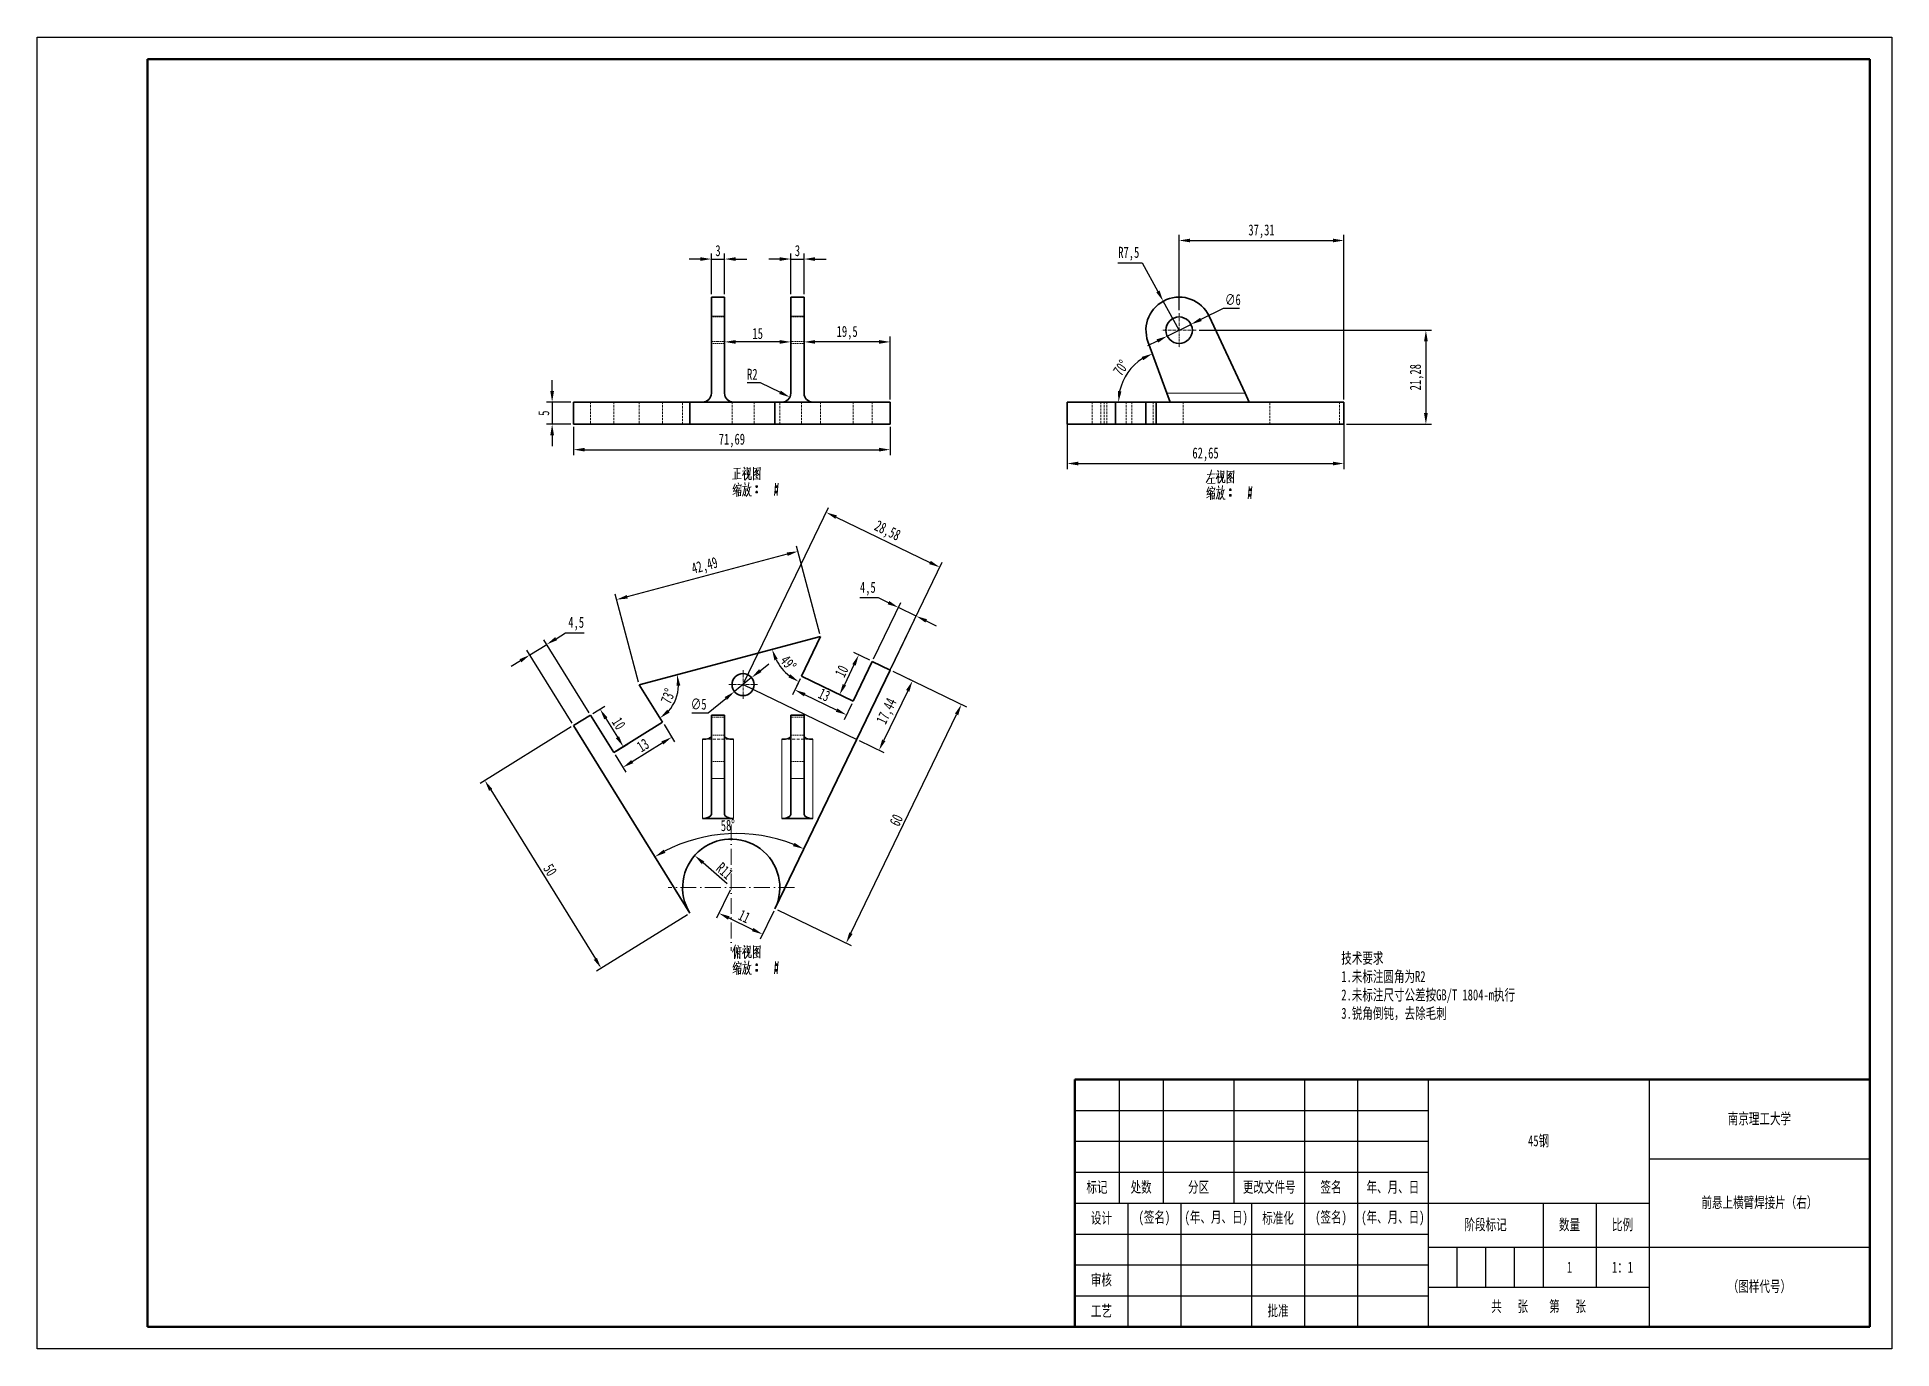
# Model space of a CAD drawing. Header units: millimetres. Extents: x 1050 to 2021, y 766 to 1186.
# Drawn here: x 1050 to 1470, y 765.6 to 1062.6 of the extents above; entities that cross this region are included whole.
import ezdxf

# ---------------------------------------------------------------- set-up
doc = ezdxf.new("R2010")
doc.units = ezdxf.units.MM
doc.header["$LTSCALE"] = 0.3
doc.linetypes.add('DASHDOT', pattern=[18.5, 12, -3, 0.5, -3])
doc.linetypes.add('DASHED', pattern=[19.05, 12.7, -6.35])
for name, color, linetype, lineweight in [('尺寸线', 3, 'Continuous', 25), ('粗实线', 7, 'Continuous', 50), ('细实线', 7, 'Continuous', 25), ('细文本', 7, 'Continuous', 25)]:
    doc.layers.add(name, color=color, linetype=linetype, lineweight=lineweight)
doc.styles.add('NUT Standard', font='simfang.ttf', dxfattribs={"width": 0.7, "height": 2.5})
doc.dimstyles.new('NUT Standard', dxfattribs={"dimtxt": 2.5, "dimasz": 2.5, "dimexe": 1.25, "dimexo": 0.625, "dimtad": 1, "dimtoh": 1, "dimtxsty": 'NUT Standard', "dimcen": 2.5, "dimadec": 0, "dimazin": 0, "dimtfac": 1, "dimtmove": 0, "dimatfit": 3, "dimfxl": 1, "dimarcsym": 0})

msp = doc.modelspace()

# ---------------------------------------------------------------- texts
at = {"layer": '粗实线', "char_height": 2.5, "attachment_point": 5, "style": 'NUT Standard'}
for s, insert in [('\\pxqc;{\\fFangSong|b0|i0|c134|p49;1}', (1397.042, 784.119)), ('\\pxqc;{\\fFangSong|b0|i0|c134|p49;1：1}', (1409.042, 784.119))]:
    msp.add_mtext_dynamic_manual_height_columns(s, width=12, gutter_width=12.5, heights=[0], dxfattribs=dict(at, insert=insert))
at = {"layer": '细文本', "insert": (1345.361, 855.352), "char_height": 2.5, "attachment_point": 1, "style": 'NUT Standard'}
msp.add_mtext_dynamic_manual_height_columns('技术要求\\P1.未标注圆角为R2\\P2.未标注尺寸公差按GB/T 1804-m执行\\P3.锐角倒钝，去除毛刺', width=78.43466, gutter_width=12.5, heights=[0], dxfattribs=at)
at = {"layer": '细文本', "char_height": 2.5, "attachment_point": 5, "style": 'NUT Standard'}
for s, insert, width in [('{\\fFangSong|b0|i0|c134|p49;南京理工大学}', (1440.042, 817.619), 50), ('45钢', (1390.042, 812.619), 50), ('标记', (1290.042, 802.119), 10), ('处数', (1300.042, 802.119), 10), ('分区', (1313.042, 802.119), 16), ('更改文件号', (1329.042, 802.119), 16), ('签名', (1343.042, 802.119), 12), ('年、月、日', (1357.042, 802.119), 16), ('前悬上横臂焊接片（右）', (1440.042, 798.619), 50), ('设计', (1291.042, 795.119), 12), ('(签名)', (1303.042, 795.119), 12), ('(年、月、日)', (1317.042, 795.119), 16), ('标准化', (1331.042, 795.119), 12), ('(签名)', (1343.042, 795.119), 12), ('(年、月、日)', (1357.042, 795.119), 16), ('阶段标记', (1378.042, 793.619), 26), ('数量', (1397.042, 793.619), 12), ('比例', (1409.042, 793.619), 12), ('审核', (1291.042, 781.119), 12), ('（图样代号）', (1440.042, 779.619), 50), ('工艺', (1291.042, 774.119), 12), ('批准', (1331.042, 774.119), 12), ('共   张    第   张', (1390.042, 775.119), 50)]:
    msp.add_mtext(s, dxfattribs=dict(at, insert=insert, width=width))

# ---------------------------------------------------------------- blocks, each defined once
blk = doc.blocks.new('*D5')
at = {"layer": 'Defpoints', "color": 0, "transparency": 16777216}
for p in [(1218.72, 981.98), (1220.51, 981.09)]:
    blk.add_point(p, dxfattribs=at)
at = {"layer": '尺寸线', "color": 0, "lineweight": -2, "transparency": 16777216}
for p, q in [((1210.84, 984.41), (1213.78, 984.41)), ((1213.78, 984.41), (1218.27, 982.2))]:
    blk.add_line(p, q, dxfattribs=at)
at = {"layer": '尺寸线', "color": 0, "transparency": 16777216}
blk.add_solid([(1218.45, 982.57), (1218.08, 981.82), (1220.51, 981.09)], dxfattribs=at)
at = {"layer": '尺寸线', "color": 0, "transparency": 16777216, "insert": (1212, 986.28), "char_height": 2.5, "attachment_point": 5, "style": 'NUT Standard'}
blk.add_mtext('R2', dxfattribs=at)
blk = doc.blocks.new('*D6')
at = {"layer": 'Defpoints', "color": 0, "transparency": 16777216}
for p in [(1301.59, 993.69), (1298.57, 988.46), (1294.23, 979.98), (1301.08, 979.98), (1305.85, 981.98)]:
    blk.add_point(p, dxfattribs=at)
at = {"layer": '尺寸线', "color": 0, "lineweight": -2, "transparency": 16777216}
blk.add_arc((1306.58, 979.98), 11.67, 122.3007, 167.6994, dxfattribs=at)
at = {"layer": '尺寸线', "color": 0, "transparency": 16777216}
for points in [[(1300.16, 990.21), (1300.53, 989.46), (1302.59, 990.94)], [(1295.59, 982.42), (1294.76, 982.51), (1294.91, 979.98)]]:
    blk.add_solid(points, dxfattribs=at)
at = {"layer": '尺寸线', "color": 0, "transparency": 16777216, "insert": (1295.47, 987.75), "char_height": 2.5, "attachment_point": 5, "rotation": 55, "style": 'NUT Standard'}
blk.add_mtext('70°', dxfattribs=at)
blk = doc.blocks.new('*D7')
at = {"layer": 'Defpoints', "color": 0, "transparency": 16777216}
for p in [(1243.21, 919.3), (1259.34, 911.52), (1217.12, 865.27)]:
    blk.add_point(p, dxfattribs=at)
at = {"layer": '尺寸线', "color": 0, "lineweight": -2, "transparency": 16777216}
for p, q in [((1243.78, 919.03), (1260.46, 910.97)), ((1234.33, 859.74), (1258.25, 909.26)), ((1217.69, 865), (1234.37, 856.94))]:
    blk.add_line(p, q, dxfattribs=at)
at = {"layer": '尺寸线', "color": 0, "transparency": 16777216}
for points in [[(1257.87, 909.45), (1258.62, 909.08), (1259.34, 911.52)], [(1233.96, 859.92), (1234.71, 859.56), (1233.24, 857.49)]]:
    blk.add_solid(points, dxfattribs=at)
at = {"layer": '尺寸线', "color": 0, "transparency": 16777216, "insert": (1244.59, 885.32), "char_height": 2.5, "attachment_point": 5, "rotation": 64.2234, "style": 'NUT Standard'}
blk.add_mtext('60', dxfattribs=at)
blk = doc.blocks.new('*D8')
at = {"layer": 'Defpoints', "color": 0, "transparency": 16777216}
for p in [(1171.52, 906.76), (1197.87, 864.26), (1177.77, 851.8)]:
    blk.add_point(p, dxfattribs=at)
at = {"layer": '尺寸线', "color": 0, "lineweight": -2, "transparency": 16777216}
for p, q in [((1170.99, 906.43), (1150.37, 893.64)), ((1152.75, 892.18), (1176.46, 853.93)), ((1197.34, 863.93), (1176.71, 851.15))]:
    blk.add_line(p, q, dxfattribs=at)
at = {"layer": '尺寸线', "color": 0, "transparency": 16777216}
for points in [[(1153.1, 892.4), (1152.39, 891.96), (1151.43, 894.3)], [(1176.81, 854.15), (1176.1, 853.71), (1177.77, 851.8)]]:
    blk.add_solid(points, dxfattribs=at)
at = {"layer": '尺寸线', "color": 0, "transparency": 16777216, "insert": (1166.21, 874.05), "char_height": 2.5, "attachment_point": 5, "rotation": 301.7932, "style": 'NUT Standard'}
blk.add_mtext('50', dxfattribs=at)
blk = doc.blocks.new('*D9')
at = {"layer": 'Defpoints', "color": 0, "transparency": 16777216}
for p in [(1205.72, 1012.37), (1202.72, 1003.75), (1205.72, 1003.75)]:
    blk.add_point(p, dxfattribs=at)
at = {"layer": '尺寸线', "color": 0, "lineweight": -2, "transparency": 16777216}
for p, q in [((1200.22, 1012.37), (1197.72, 1012.37)), ((1202.72, 1004.38), (1202.72, 1013.62)), ((1202.72, 1012.37), (1205.72, 1012.37)), ((1205.72, 1004.38), (1205.72, 1013.62)), ((1208.22, 1012.37), (1210.72, 1012.37))]:
    blk.add_line(p, q, dxfattribs=at)
at = {"layer": '尺寸线', "color": 0, "transparency": 16777216}
for points in [[(1200.22, 1012.78), (1200.22, 1011.95), (1202.72, 1012.37)], [(1208.22, 1012.78), (1208.22, 1011.95), (1205.72, 1012.37)]]:
    blk.add_solid(points, dxfattribs=at)
at = {"layer": '尺寸线', "color": 0, "transparency": 16777216, "insert": (1204.22, 1014.26), "char_height": 2.5, "attachment_point": 5, "style": 'NUT Standard'}
blk.add_mtext('3', dxfattribs=at)
blk = doc.blocks.new('*D10')
at = {"layer": 'Defpoints', "color": 0, "transparency": 16777216}
for p in [(1223.72, 1012.37), (1220.72, 1003.75), (1223.72, 1003.75)]:
    blk.add_point(p, dxfattribs=at)
at = {"layer": '尺寸线', "color": 0, "lineweight": -2, "transparency": 16777216}
for p, q in [((1218.22, 1012.37), (1215.72, 1012.37)), ((1220.72, 1004.38), (1220.72, 1013.62)), ((1220.72, 1012.37), (1223.72, 1012.37)), ((1223.72, 1004.38), (1223.72, 1013.62)), ((1226.22, 1012.37), (1228.72, 1012.37))]:
    blk.add_line(p, q, dxfattribs=at)
at = {"layer": '尺寸线', "color": 0, "transparency": 16777216}
for points in [[(1218.22, 1012.78), (1218.22, 1011.95), (1220.72, 1012.37)], [(1226.22, 1012.78), (1226.22, 1011.95), (1223.72, 1012.37)]]:
    blk.add_solid(points, dxfattribs=at)
at = {"layer": '尺寸线', "color": 0, "transparency": 16777216, "insert": (1222.22, 1014.26), "char_height": 2.5, "attachment_point": 5, "style": 'NUT Standard'}
blk.add_mtext('3', dxfattribs=at)
blk = doc.blocks.new('*D11')
at = {"layer": 'Defpoints', "color": 0, "transparency": 16777216}
for p in [(1171.52, 974.98), (1243.21, 974.98), (1243.21, 969.21)]:
    blk.add_point(p, dxfattribs=at)
at = {"layer": '尺寸线', "color": 0, "lineweight": -2, "transparency": 16777216}
for p, q in [((1171.52, 974.35), (1171.52, 967.96)), ((1243.21, 974.35), (1243.21, 967.96)), ((1174.02, 969.21), (1240.71, 969.21))]:
    blk.add_line(p, q, dxfattribs=at)
at = {"layer": '尺寸线', "color": 0, "transparency": 16777216}
for points in [[(1174.02, 969.63), (1174.02, 968.8), (1171.52, 969.21)], [(1240.71, 969.63), (1240.71, 968.8), (1243.21, 969.21)]]:
    blk.add_solid(points, dxfattribs=at)
at = {"layer": '尺寸线', "color": 0, "transparency": 16777216, "insert": (1207.37, 971.28), "char_height": 2.5, "attachment_point": 5, "style": 'NUT Standard'}
blk.add_mtext('71,69', dxfattribs=at)
blk = doc.blocks.new('*D12')
at = {"layer": 'Defpoints', "color": 0, "transparency": 16777216}
for p in [(1312.54, 996.25), (1345.95, 974.98), (1364.52, 974.98)]:
    blk.add_point(p, dxfattribs=at)
at = {"layer": '尺寸线', "color": 0, "lineweight": -2, "transparency": 16777216}
for p, q in [((1313.16, 996.25), (1365.77, 996.25)), ((1364.52, 993.75), (1364.52, 977.48)), ((1346.57, 974.98), (1365.77, 974.98))]:
    blk.add_line(p, q, dxfattribs=at)
at = {"layer": '尺寸线', "color": 0, "transparency": 16777216}
for points in [[(1364.1, 993.75), (1364.94, 993.75), (1364.52, 996.25)], [(1364.1, 977.48), (1364.94, 977.48), (1364.52, 974.98)]]:
    blk.add_solid(points, dxfattribs=at)
at = {"layer": '尺寸线', "color": 0, "transparency": 16777216, "insert": (1362.45, 985.61), "char_height": 2.5, "attachment_point": 5, "rotation": 90, "style": 'NUT Standard'}
blk.add_mtext('21,28', dxfattribs=at)
blk = doc.blocks.new('*D13')
at = {"layer": 'Defpoints', "color": 0, "transparency": 16777216}
for p in [(1243.21, 919.3), (1235.63, 903.6), (1240.69, 901.16)]:
    blk.add_point(p, dxfattribs=at)
at = {"layer": '尺寸线', "color": 0, "lineweight": -2, "transparency": 16777216}
for p, q in [((1243.78, 919.03), (1249.4, 916.32)), ((1247.18, 914.61), (1241.78, 903.41)), ((1236.19, 903.33), (1241.81, 900.61))]:
    blk.add_line(p, q, dxfattribs=at)
at = {"layer": '尺寸线', "color": 0, "transparency": 16777216}
for points in [[(1246.81, 914.79), (1247.56, 914.43), (1248.27, 916.86)], [(1241.4, 903.59), (1242.15, 903.23), (1240.69, 901.16)]]:
    blk.add_solid(points, dxfattribs=at)
at = {"layer": '尺寸线', "color": 0, "transparency": 16777216, "insert": (1242.62, 909.91), "char_height": 2.5, "attachment_point": 5, "rotation": 64.2234, "style": 'NUT Standard'}
blk.add_mtext('17,44', dxfattribs=at)
blk = doc.blocks.new('*D14')
at = {"layer": 'Defpoints', "color": 0, "transparency": 16777216}
for p in [(1207.22, 870.05), (1217.12, 865.27), (1214.33, 859.48)]:
    blk.add_point(p, dxfattribs=at)
at = {"layer": '尺寸线', "color": 0, "lineweight": -2, "transparency": 16777216}
for p, q in [((1206.95, 869.49), (1203.88, 863.14)), ((1206.67, 863.18), (1212.07, 860.57)), ((1216.85, 864.71), (1213.78, 858.35))]:
    blk.add_line(p, q, dxfattribs=at)
at = {"layer": '尺寸线', "color": 0, "transparency": 16777216}
for points in [[(1206.85, 863.55), (1206.49, 862.8), (1204.42, 864.26)], [(1212.26, 860.94), (1211.89, 860.19), (1214.33, 859.48)]]:
    blk.add_solid(points, dxfattribs=at)
at = {"layer": '尺寸线', "color": 0, "transparency": 16777216, "insert": (1210.19, 863.56), "char_height": 2.5, "attachment_point": 5, "rotation": 334.2233, "style": 'NUT Standard'}
blk.add_mtext('11', dxfattribs=at)
blk = doc.blocks.new('*D15')
at = {"layer": 'Defpoints', "color": 0, "transparency": 16777216}
for p in [(1198.96, 877.32), (1207.22, 870.05)]:
    blk.add_point(p, dxfattribs=at)
at = {"layer": '尺寸线', "color": 0, "lineweight": -2, "transparency": 16777216}
blk.add_line((1206.28, 870.88), (1200.83, 875.67), dxfattribs=at)
at = {"layer": '尺寸线', "color": 0, "transparency": 16777216}
blk.add_solid([(1201.11, 875.98), (1200.56, 875.36), (1198.96, 877.32)], dxfattribs=at)
at = {"layer": '尺寸线', "color": 0, "transparency": 16777216, "insert": (1205.73, 873.86), "char_height": 2.5, "attachment_point": 5, "rotation": 318.6667, "style": 'NUT Standard'}
blk.add_mtext('R11', dxfattribs=at)
blk = doc.blocks.new('*D16')
at = {"layer": 'Defpoints', "color": 0, "transparency": 16777216}
for p in [(1243.21, 919.3), (1171.52, 906.76), (1212.44, 882.07), (1217.12, 865.27), (1197.87, 864.26)]:
    blk.add_point(p, dxfattribs=at)
at = {"layer": '尺寸线', "color": 0, "lineweight": -2, "transparency": 16777216}
blk.add_arc((1208.42, 847.24), 35.06, 68.3096, 117.707, dxfattribs=at)
at = {"layer": '尺寸线', "color": 0, "transparency": 16777216}
for points in [[(1192.32, 877.92), (1191.91, 878.65), (1189.94, 877.04)], [(1221.54, 880.2), (1221.21, 879.44), (1223.66, 878.82)]]:
    blk.add_solid(points, dxfattribs=at)
at = {"layer": '尺寸线', "color": 0, "transparency": 16777216, "insert": (1206.48, 884.14), "char_height": 2.5, "attachment_point": 5, "rotation": 3.0083, "style": 'NUT Standard'}
blk.add_mtext('58°', dxfattribs=at)
blk = doc.blocks.new('*D17')
at = {"layer": 'Defpoints', "color": 0, "transparency": 16777216}
for p in [(1175.35, 909.13), (1180.62, 900.63), (1182.79, 901.97)]:
    blk.add_point(p, dxfattribs=at)
at = {"layer": '尺寸线', "color": 0, "lineweight": -2, "transparency": 16777216}
for p, q in [((1175.88, 909.46), (1178.58, 911.13)), ((1178.83, 908.35), (1181.47, 904.1)), ((1181.15, 900.96), (1183.85, 902.63))]:
    blk.add_line(p, q, dxfattribs=at)
at = {"layer": '尺寸线', "color": 0, "transparency": 16777216}
for points in [[(1179.19, 908.57), (1178.48, 908.13), (1177.52, 910.47)], [(1181.82, 904.32), (1181.11, 903.88), (1182.79, 901.97)]]:
    blk.add_solid(points, dxfattribs=at)
at = {"layer": '尺寸线', "color": 0, "transparency": 16777216, "insert": (1181.76, 907.22), "char_height": 2.5, "attachment_point": 5, "rotation": 301.7933, "style": 'NUT Standard'}
blk.add_mtext('10', dxfattribs=at)
blk = doc.blocks.new('*D18')
at = {"layer": 'Defpoints', "color": 0, "transparency": 16777216}
for p in [(1211.84, 917.6), (1207.96, 914.45)]:
    blk.add_point(p, dxfattribs=at)
at = {"layer": '尺寸线', "color": 0, "lineweight": -2, "transparency": 16777216}
for p, q in [((1213.79, 919.17), (1215.73, 920.74)), ((1211.84, 917.6), (1207.96, 914.45)), ((1201.99, 909.63), (1206.01, 912.88)), ((1198.32, 909.63), (1201.99, 909.63))]:
    blk.add_line(p, q, dxfattribs=at)
at = {"layer": '尺寸线', "color": 0, "transparency": 16777216}
for points in [[(1213.52, 919.5), (1214.05, 918.85), (1211.84, 917.6)], [(1205.75, 913.2), (1206.27, 912.56), (1207.96, 914.45)]]:
    blk.add_solid(points, dxfattribs=at)
at = {"layer": '尺寸线', "color": 0, "transparency": 16777216, "insert": (1199.84, 911.59), "char_height": 2.5, "attachment_point": 5, "style": 'NUT Standard'}
blk.add_mtext('∅5', dxfattribs=at)
blk = doc.blocks.new('*D19')
at = {"layer": 'Defpoints', "color": 0, "transparency": 16777216}
for p in [(1227.46, 926.91), (1186.4, 915.98), (1186.4, 915.98), (1191.67, 907.48), (1193.78, 911.03)]:
    blk.add_point(p, dxfattribs=at)
at = {"layer": '尺寸线', "color": 0, "lineweight": -2, "transparency": 16777216}
blk.add_arc((1186.4, 915.98), 8.89, 317.9607, 358.7453, dxfattribs=at)
at = {"layer": '尺寸线', "color": 0, "transparency": 16777216}
for points in [[(1194.87, 915.73), (1195.7, 915.83), (1194.99, 918.26)], [(1193.27, 909.7), (1192.73, 910.34), (1191.08, 908.42)]]:
    blk.add_solid(points, dxfattribs=at)
at = {"layer": '尺寸线', "color": 0, "transparency": 16777216, "insert": (1192.91, 913.4), "char_height": 2.5, "attachment_point": 5, "rotation": 68.353, "style": 'NUT Standard'}
blk.add_mtext('73°', dxfattribs=at)
blk = doc.blocks.new('*D20')
at = {"layer": 'Defpoints', "color": 0, "transparency": 16777216}
for p in [(1227.46, 926.91), (1227.46, 926.91), (1217.75, 921), (1186.4, 915.98), (1223.11, 917.91)]:
    blk.add_point(p, dxfattribs=at)
at = {"layer": '尺寸线', "color": 0, "lineweight": -2, "transparency": 16777216}
blk.add_line((1222.84, 917.34), (1221.97, 915.55), dxfattribs=at)
blk.add_arc((1227.46, 926.91), 11.37, 207.5369, 231.5993, dxfattribs=at)
at = {"layer": '尺寸线', "color": 0, "transparency": 16777216}
for points in [[(1216.99, 921.5), (1217.76, 921.81), (1216.47, 923.99)], [(1220.61, 918.35), (1220.17, 917.65), (1222.51, 916.67)]]:
    blk.add_solid(points, dxfattribs=at)
at = {"layer": '尺寸线', "color": 0, "transparency": 16777216, "insert": (1220.15, 920.87), "char_height": 2.5, "attachment_point": 5, "rotation": 309.5681, "style": 'NUT Standard'}
blk.add_mtext('49°', dxfattribs=at)
blk = doc.blocks.new('*D21')
at = {"layer": 'Defpoints', "color": 0, "transparency": 16777216}
for p in [(1181.26, 935.26), (1227.46, 926.91), (1186.4, 915.98)]:
    blk.add_point(p, dxfattribs=at)
at = {"layer": '尺寸线', "color": 0, "lineweight": -2, "transparency": 16777216}
for p, q in [((1219.9, 945.55), (1183.68, 935.9)), ((1227.29, 927.52), (1222, 947.4)), ((1186.24, 916.58), (1180.94, 936.47))]:
    blk.add_line(p, q, dxfattribs=at)
at = {"layer": '尺寸线', "color": 0, "transparency": 16777216}
for points in [[(1219.8, 945.95), (1220.01, 945.15), (1222.32, 946.19)], [(1183.57, 936.3), (1183.79, 935.5), (1181.26, 935.26)]]:
    blk.add_solid(points, dxfattribs=at)
at = {"layer": '尺寸线', "color": 0, "transparency": 16777216, "insert": (1201.26, 942.72), "char_height": 2.5, "attachment_point": 5, "rotation": 14.9127, "style": 'NUT Standard'}
blk.add_mtext('42,49', dxfattribs=at)
blk = doc.blocks.new('*D22')
at = {"layer": 'Defpoints', "color": 0, "transparency": 16777216}
for p in [(1191.67, 907.48), (1193.75, 904.12), (1180.62, 900.63)]:
    blk.add_point(p, dxfattribs=at)
at = {"layer": '尺寸线', "color": 0, "lineweight": -2, "transparency": 16777216}
for p, q in [((1192, 906.95), (1194.41, 903.06)), ((1180.95, 900.1), (1183.36, 896.21)), ((1184.82, 898.59), (1191.62, 902.81))]:
    blk.add_line(p, q, dxfattribs=at)
at = {"layer": '尺寸线', "color": 0, "transparency": 16777216}
for points in [[(1191.4, 903.16), (1191.84, 902.45), (1193.75, 904.12)], [(1184.6, 898.94), (1185.04, 898.24), (1182.7, 897.27)]]:
    blk.add_solid(points, dxfattribs=at)
at = {"layer": '尺寸线', "color": 0, "transparency": 16777216, "insert": (1187.23, 902.3), "char_height": 2.5, "attachment_point": 5, "rotation": 31.7932, "style": 'NUT Standard'}
blk.add_mtext('13', dxfattribs=at)
blk = doc.blocks.new('*D23')
at = {"layer": 'Defpoints', "color": 0, "transparency": 16777216}
for p in [(1223.11, 917.91), (1221.62, 914.82), (1234.81, 912.25)]:
    blk.add_point(p, dxfattribs=at)
at = {"layer": '尺寸线', "color": 0, "lineweight": -2, "transparency": 16777216}
for p, q in [((1222.84, 917.34), (1221.07, 913.7)), ((1231.07, 910.26), (1223.87, 913.73)), ((1234.54, 911.69), (1232.78, 908.04))]:
    blk.add_line(p, q, dxfattribs=at)
at = {"layer": '尺寸线', "color": 0, "transparency": 16777216}
for points in [[(1224.05, 914.11), (1223.69, 913.36), (1221.62, 914.82)], [(1231.25, 910.63), (1230.89, 909.88), (1233.32, 909.17)]]:
    blk.add_solid(points, dxfattribs=at)
at = {"layer": '尺寸线', "color": 0, "transparency": 16777216, "insert": (1228.29, 913.7), "char_height": 2.5, "attachment_point": 5, "rotation": 334.2235, "style": 'NUT Standard'}
blk.add_mtext('13', dxfattribs=at)
blk = doc.blocks.new('*D24')
at = {"layer": 'Defpoints', "color": 0, "transparency": 16777216}
for p in [(1239.16, 921.26), (1231.76, 913.73), (1234.81, 912.25)]:
    blk.add_point(p, dxfattribs=at)
at = {"layer": '尺寸线', "color": 0, "lineweight": -2, "transparency": 16777216}
for p, q in [((1235.02, 920.48), (1232.84, 915.98)), ((1238.6, 921.53), (1234.98, 923.28)), ((1234.25, 912.52), (1230.63, 914.27))]:
    blk.add_line(p, q, dxfattribs=at)
at = {"layer": '尺寸线', "color": 0, "transparency": 16777216}
for points in [[(1234.64, 920.66), (1235.39, 920.3), (1236.1, 922.74)], [(1232.47, 916.16), (1233.22, 915.8), (1231.76, 913.73)]]:
    blk.add_solid(points, dxfattribs=at)
at = {"layer": '尺寸线', "color": 0, "transparency": 16777216, "insert": (1232.23, 919.05), "char_height": 2.5, "attachment_point": 5, "rotation": 64.2235, "style": 'NUT Standard'}
blk.add_mtext('10', dxfattribs=at)
blk = doc.blocks.new('*D25')
at = {"layer": 'Defpoints', "color": 0, "transparency": 16777216}
for p in [(1245.07, 933.49), (1239.16, 921.26), (1243.21, 919.3)]:
    blk.add_point(p, dxfattribs=at)
at = {"layer": '尺寸线', "color": 0, "lineweight": -2, "transparency": 16777216}
for p, q in [((1240.57, 935.66), (1236.35, 935.66)), ((1239.43, 921.82), (1245.61, 934.61)), ((1242.82, 934.57), (1240.57, 935.66)), ((1243.49, 919.86), (1249.66, 932.66)), ((1249.12, 931.53), (1245.07, 933.49)), ((1251.37, 930.44), (1253.62, 929.36))]:
    blk.add_line(p, q, dxfattribs=at)
at = {"layer": '尺寸线', "color": 0, "transparency": 16777216}
for points in [[(1243, 934.95), (1242.64, 934.2), (1245.07, 933.49)], [(1251.55, 930.82), (1251.19, 930.07), (1249.12, 931.53)]]:
    blk.add_solid(points, dxfattribs=at)
at = {"layer": '尺寸线', "color": 0, "transparency": 16777216, "insert": (1238.15, 937.73), "char_height": 2.5, "attachment_point": 5, "style": 'NUT Standard'}
blk.add_mtext('4,5', dxfattribs=at)
blk = doc.blocks.new('*D26')
at = {"layer": 'Defpoints', "color": 0, "transparency": 16777216}
for p in [(1223.72, 993.61), (1223.72, 993.61), (1243.21, 979.98)]:
    blk.add_point(p, dxfattribs=at)
at = {"layer": '尺寸线', "color": 0, "lineweight": -2, "transparency": 16777216}
for p, q in [((1223.72, 994.23), (1223.72, 994.86)), ((1240.71, 993.61), (1226.22, 993.61)), ((1243.21, 980.6), (1243.21, 994.86))]:
    blk.add_line(p, q, dxfattribs=at)
at = {"layer": '尺寸线', "color": 0, "transparency": 16777216}
for points in [[(1226.22, 994.02), (1226.22, 993.19), (1223.72, 993.61)], [(1240.71, 994.02), (1240.71, 993.19), (1243.21, 993.61)]]:
    blk.add_solid(points, dxfattribs=at)
at = {"layer": '尺寸线', "color": 0, "transparency": 16777216, "insert": (1233.47, 995.67), "char_height": 2.5, "attachment_point": 5, "style": 'NUT Standard'}
blk.add_mtext('19,5', dxfattribs=at)
blk = doc.blocks.new('*D27')
at = {"layer": 'Defpoints', "color": 0, "transparency": 16777216}
for p in [(1205.72, 993.61), (1205.72, 993.61), (1220.72, 993.61)]:
    blk.add_point(p, dxfattribs=at)
at = {"layer": '尺寸线', "color": 0, "lineweight": -2, "transparency": 16777216}
for p, q in [((1205.72, 994.23), (1205.72, 994.86)), ((1218.22, 993.61), (1208.22, 993.61)), ((1220.72, 994.23), (1220.72, 994.86))]:
    blk.add_line(p, q, dxfattribs=at)
at = {"layer": '尺寸线', "color": 0, "transparency": 16777216}
for points in [[(1208.22, 994.02), (1208.22, 993.19), (1205.72, 993.61)], [(1218.22, 994.02), (1218.22, 993.19), (1220.72, 993.61)]]:
    blk.add_solid(points, dxfattribs=at)
at = {"layer": '尺寸线', "color": 0, "transparency": 16777216, "insert": (1213.22, 995.5), "char_height": 2.5, "attachment_point": 5, "style": 'NUT Standard'}
blk.add_mtext('15', dxfattribs=at)
blk = doc.blocks.new('*D28')
at = {"layer": 'Defpoints', "color": 0, "transparency": 16777216}
for p in [(1165.44, 925.11), (1175.35, 909.13), (1171.52, 906.76)]:
    blk.add_point(p, dxfattribs=at)
at = {"layer": '尺寸线', "color": 0, "lineweight": -2, "transparency": 16777216}
for p, q in [((1161.62, 922.74), (1165.44, 925.11)), ((1175.02, 909.66), (1164.79, 926.17)), ((1167.57, 926.42), (1169.69, 927.74)), ((1169.69, 927.74), (1173.91, 927.74)), ((1159.49, 921.42), (1157.37, 920.1)), ((1171.2, 907.29), (1160.96, 923.8))]:
    blk.add_line(p, q, dxfattribs=at)
at = {"layer": '尺寸线', "color": 0, "transparency": 16777216}
for points in [[(1167.35, 926.78), (1167.79, 926.07), (1165.44, 925.11)], [(1159.28, 921.77), (1159.71, 921.07), (1161.62, 922.74)]]:
    blk.add_solid(points, dxfattribs=at)
at = {"layer": '尺寸线', "color": 0, "transparency": 16777216, "insert": (1172.11, 929.81), "char_height": 2.5, "attachment_point": 5, "style": 'NUT Standard'}
blk.add_mtext('4,5', dxfattribs=at)
blk = doc.blocks.new('*D29')
at = {"layer": 'Defpoints', "color": 0, "transparency": 16777216}
for p in [(1254.46, 942.59), (1209.9, 916.03), (1235.63, 903.6)]:
    blk.add_point(p, dxfattribs=at)
at = {"layer": '尺寸线', "color": 0, "lineweight": -2, "transparency": 16777216}
for p, q in [((1210.17, 916.59), (1229.27, 956.14)), ((1230.98, 953.93), (1252.21, 943.68)), ((1235.91, 904.16), (1255.01, 943.72))]:
    blk.add_line(p, q, dxfattribs=at)
at = {"layer": '尺寸线', "color": 0, "transparency": 16777216}
for points in [[(1231.16, 954.31), (1230.8, 953.56), (1228.73, 955.02)], [(1252.39, 944.05), (1252.03, 943.3), (1254.46, 942.59)]]:
    blk.add_solid(points, dxfattribs=at)
at = {"layer": '尺寸线', "color": 0, "transparency": 16777216, "insert": (1242.5, 950.67), "char_height": 2.5, "attachment_point": 5, "rotation": 334.2234, "style": 'NUT Standard'}
blk.add_mtext('28,58', dxfattribs=at)
blk = doc.blocks.new('*D30')
at = {"layer": 'Defpoints', "color": 0, "transparency": 16777216}
for p in [(1283.3, 977.48), (1345.95, 977.48), (1345.95, 966.07)]:
    blk.add_point(p, dxfattribs=at)
at = {"layer": '尺寸线', "color": 0, "lineweight": -2, "transparency": 16777216}
for p, q in [((1283.3, 976.85), (1283.3, 964.82)), ((1345.95, 976.85), (1345.95, 964.82)), ((1285.8, 966.07), (1343.45, 966.07))]:
    blk.add_line(p, q, dxfattribs=at)
at = {"layer": '尺寸线', "color": 0, "transparency": 16777216}
for points in [[(1285.8, 966.49), (1285.8, 965.65), (1283.3, 966.07)], [(1343.45, 966.49), (1343.45, 965.65), (1345.95, 966.07)]]:
    blk.add_solid(points, dxfattribs=at)
at = {"layer": '尺寸线', "color": 0, "transparency": 16777216, "insert": (1314.62, 968.14), "char_height": 2.5, "attachment_point": 5, "style": 'NUT Standard'}
blk.add_mtext('62,65', dxfattribs=at)
blk = doc.blocks.new('*D31')
at = {"layer": 'Defpoints', "color": 0, "transparency": 16777216}
for p in [(1345.95, 1016.57), (1308.64, 1000.15), (1345.95, 979.98)]:
    blk.add_point(p, dxfattribs=at)
at = {"layer": '尺寸线', "color": 0, "lineweight": -2, "transparency": 16777216}
for p, q in [((1308.64, 1000.78), (1308.64, 1017.82)), ((1311.14, 1016.57), (1343.45, 1016.57)), ((1345.95, 980.6), (1345.95, 1017.82))]:
    blk.add_line(p, q, dxfattribs=at)
at = {"layer": '尺寸线', "color": 0, "transparency": 16777216}
for points in [[(1311.14, 1016.99), (1311.14, 1016.15), (1308.64, 1016.57)], [(1343.45, 1016.99), (1343.45, 1016.15), (1345.95, 1016.57)]]:
    blk.add_solid(points, dxfattribs=at)
at = {"layer": '尺寸线', "color": 0, "transparency": 16777216, "insert": (1327.29, 1018.64), "char_height": 2.5, "attachment_point": 5, "style": 'NUT Standard'}
blk.add_mtext('37,31', dxfattribs=at)
blk = doc.blocks.new('*D32')
at = {"layer": 'Defpoints', "color": 0, "transparency": 16777216}
for p in [(1305.04, 1002.83), (1308.64, 996.25)]:
    blk.add_point(p, dxfattribs=at)
at = {"layer": '尺寸线', "color": 0, "lineweight": -2, "transparency": 16777216}
for p, q in [((1294.8, 1011.51), (1300.31, 1011.51)), ((1300.31, 1011.51), (1303.84, 1005.03)), ((1308.64, 996.25), (1305.04, 1002.83))]:
    blk.add_line(p, q, dxfattribs=at)
at = {"layer": '尺寸线', "color": 0, "transparency": 16777216}
blk.add_solid([(1304.21, 1005.23), (1303.48, 1004.83), (1305.04, 1002.83)], dxfattribs=at)
at = {"layer": '尺寸线', "color": 0, "transparency": 16777216, "insert": (1297.24, 1013.57), "char_height": 2.5, "attachment_point": 5, "style": 'NUT Standard'}
blk.add_mtext('R7,5', dxfattribs=at)
blk = doc.blocks.new('*D33')
at = {"layer": 'Defpoints', "color": 0, "transparency": 16777216}
for p in [(1311.32, 997.58), (1305.95, 994.92)]:
    blk.add_point(p, dxfattribs=at)
at = {"layer": '尺寸线', "color": 0, "lineweight": -2, "transparency": 16777216}
for p, q in [((1318.64, 1001.2), (1313.57, 998.69)), ((1322.35, 1001.2), (1318.64, 1001.2)), ((1305.95, 994.92), (1311.32, 997.58)), ((1303.7, 993.81), (1301.46, 992.71))]:
    blk.add_line(p, q, dxfattribs=at)
at = {"layer": '尺寸线', "color": 0, "transparency": 16777216}
for points in [[(1313.38, 999.06), (1313.75, 998.32), (1311.32, 997.58)], [(1303.52, 994.19), (1303.89, 993.44), (1305.95, 994.92)]]:
    blk.add_solid(points, dxfattribs=at)
at = {"layer": '尺寸线', "color": 0, "transparency": 16777216, "insert": (1320.81, 1003.16), "char_height": 2.5, "attachment_point": 5, "style": 'NUT Standard'}
blk.add_mtext('∅6', dxfattribs=at)
blk = doc.blocks.new('*D34')
at = {"layer": 'Defpoints', "color": 0, "transparency": 16777216}
for p in [(1171.52, 979.98), (1166.67, 974.98), (1171.52, 974.98)]:
    blk.add_point(p, dxfattribs=at)
at = {"layer": '尺寸线', "color": 0, "lineweight": -2, "transparency": 16777216}
for p, q in [((1166.67, 982.48), (1166.67, 984.98)), ((1170.9, 979.98), (1165.42, 979.98)), ((1166.67, 979.98), (1166.67, 974.98)), ((1170.9, 974.98), (1165.42, 974.98)), ((1166.67, 972.48), (1166.67, 969.98))]:
    blk.add_line(p, q, dxfattribs=at)
at = {"layer": '尺寸线', "color": 0, "transparency": 16777216}
for points in [[(1166.25, 982.48), (1167.09, 982.48), (1166.67, 979.98)], [(1166.25, 972.48), (1167.09, 972.48), (1166.67, 974.98)]]:
    blk.add_solid(points, dxfattribs=at)
at = {"layer": '尺寸线', "color": 0, "transparency": 16777216, "insert": (1164.78, 977.48), "char_height": 2.5, "attachment_point": 5, "rotation": 90, "style": 'NUT Standard'}
blk.add_mtext('5', dxfattribs=at)

# ---------------------------------------------------------------- dimensions: what is measured, and where the dimension line sits
at = {"layer": '尺寸线'}
for base, p1, p2, picture, middle in [((1345.9497, 1016.5683), (1308.6351, 1000.1515), (1345.9497, 979.9754), '*D31', (1327.2924, 1018.6362)), ((1205.717, 1012.368), (1202.717, 1003.751), (1205.717, 1003.751), '*D9', (1204.217, 1014.257)), ((1223.717, 1012.368), (1220.717, 1003.751), (1223.717, 1003.751), '*D10', (1222.217, 1014.257)), ((1205.717, 993.606), (1220.717, 993.606), (1205.717, 993.606), '*D27', (1213.217, 995.495)), ((1223.717, 993.606), (1243.214, 979.975), (1223.717, 993.606), '*D26', (1233.466, 995.674)), ((1243.214, 969.214), (1171.525, 974.975), (1243.214, 974.975), '*D11', (1207.37, 971.281)), ((1345.95, 966.071), (1283.298, 977.475), (1345.95, 977.475), '*D30', (1314.624, 968.139))]:
    dim = msp.add_linear_dim(base=base, p1=p1, p2=p2, dimstyle='NUT Standard', dxfattribs=at)
    dim.commit()
    dim.dimension.update_dxf_attribs({"geometry": picture, "text_midpoint": middle})
for center, mpoint, picture, middle in [((1308.635, 996.251), (1305.042, 1002.835), '*D32', (1297.244, 1011.505)), ((1218.717, 981.975), (1220.511, 981.091), '*D5', (1211.998, 984.406)), ((1207.217, 870.055), (1198.957, 877.32), '*D15', (1204.495, 872.449))]:
    dim = msp.add_radius_dim(center=center, mpoint=mpoint, dimstyle='NUT Standard', dxfattribs=at)
    dim.commit()
    dim.dimension.update_dxf_attribs({"geometry": picture, "text_midpoint": middle, "dimtype": 164})
for p1, p2, picture, middle in [((1305.946, 994.922), (1311.324, 997.581), '*D33', (1320.807, 1001.2)), ((1211.842, 917.599), (1207.956, 914.454), '*D18', (1199.842, 909.628))]:
    dim = msp.add_diameter_dim_2p(p1=p1, p2=p2, dimstyle='NUT Standard', dxfattribs=at)
    dim.commit()
    dim.dimension.update_dxf_attribs({"geometry": picture, "text_midpoint": middle, "dimtype": 163})
for base, p1, p2, angle, picture, middle in [((1364.519, 974.975), (1312.535, 996.251), (1345.95, 974.975), 270, '*D12', (1362.451, 985.613)), ((1166.668, 974.975), (1171.525, 979.975), (1171.525, 974.975), 90, '*D34', (1164.779, 977.475))]:
    dim = msp.add_linear_dim(base=base, p1=p1, p2=p2, angle=angle, dimstyle='NUT Standard', dxfattribs=at)
    dim.commit()
    dim.dimension.update_dxf_attribs({"geometry": picture, "text_midpoint": middle})
for base, line1, line2, picture, middle in [((1298.571, 988.462), ((1301.081, 979.975), (1294.232, 979.975)), ((1301.587, 993.686), (1305.85, 981.975)), '*D6', (1295.473, 987.751)), ((1193.783, 911.028), ((1191.668, 907.478), (1186.399, 915.977)), ((1227.456, 926.911), (1186.399, 915.977)), '*D19', (1192.905, 913.395)), ((1217.746, 920.996), ((1223.107, 917.906), (1227.456, 926.911)), ((1227.456, 926.911), (1186.399, 915.977)), '*D20', (1220.148, 920.872)), ((1212.438, 882.072), ((1217.122, 865.271), (1243.214, 919.301)), ((1197.868, 864.259), (1171.525, 906.757)), '*D16', (1206.477, 884.142))]:
    dim = msp.add_angular_dim_2l(base=base, line1=line1, line2=line2, dimstyle='NUT Standard', dxfattribs=at)
    dim.commit()
    dim.dimension.update_dxf_attribs({"geometry": picture, "text_midpoint": middle})
for p1, p2, distance, picture, middle in [((1209.899, 916.027), (1235.634, 903.599), 43.3, '*D29', (1242.496, 950.666)), ((1227.456, 926.911), (1186.399, 915.977), -19.953, '*D21', (1201.26, 942.724)), ((1243.214, 919.301), (1239.162, 921.258), -13.581, '*D25', (1238.146, 937.73)), ((1171.525, 906.757), (1175.35, 909.128), 18.8, '*D28', (1172.114, 929.81)), ((1239.162, 921.258), (1234.813, 912.253), -3.396, '*D24', (1232.228, 919.054)), ((1217.122, 865.271), (1243.214, 919.301), -17.903, '*D7', (1244.589, 885.322)), ((1234.813, 912.253), (1223.107, 917.906), 3.425, '*D23', (1228.292, 913.697)), ((1243.214, 919.301), (1235.632, 903.6), 5.615, '*D13', (1242.617, 909.908)), ((1175.35, 909.128), (1180.618, 900.629), 2.551, '*D17', (1181.758, 907.218)), ((1180.618, 900.629), (1191.668, 907.478), -3.947, '*D22', (1187.227, 902.304)), ((1171.525, 906.757), (1197.868, 864.259), -23.64, '*D8', (1166.209, 874.049)), ((1207.217, 870.055), (1217.122, 865.271), -6.432, '*D14', (1210.188, 863.559))]:
    dim = msp.add_aligned_dim(p1=p1, p2=p2, distance=distance, dimstyle='NUT Standard', dxfattribs=at)
    dim.commit()
    dim.dimension.update_dxf_attribs({"geometry": picture, "text_midpoint": middle})

# ---------------------------------------------------------------- linework, layer by layer
for p, q in [((1050.042, 1062.619), (1470.042, 1062.619)), ((1050.042, 765.619), (1050.042, 1062.619)), ((1470.042, 1062.619), (1470.042, 765.619)), ((1470.042, 765.619), (1050.042, 765.619))]:
    msp.add_line(p, q)
at = {"color": 7, "lineweight": 35}
for p, q in [((1202.717, 999.421), (1202.717, 1003.751)), ((1202.717, 1003.751), (1205.717, 1003.751)), ((1205.717, 999.421), (1205.717, 1003.751)), ((1220.717, 999.421), (1220.717, 1003.751)), ((1220.717, 1003.751), (1223.717, 1003.751)), ((1223.717, 999.421), (1223.717, 1003.751)), ((1202.717, 999.421), (1202.717, 981.975)), ((1205.717, 999.421), (1205.717, 981.975)), ((1220.717, 999.421), (1220.717, 981.975)), ((1223.717, 999.421), (1223.717, 981.975)), ((1315.432, 999.421), (1323.567, 981.975)), ((1301.587, 993.686), (1305.85, 981.975)), ((1197.868, 979.975), (1171.525, 979.975)), ((1171.525, 979.975), (1171.525, 974.975)), ((1218.217, 979.975), (1196.217, 979.975)), ((1197.868, 979.975), (1197.868, 974.975)), ((1217.122, 979.975), (1243.214, 979.975)), ((1217.122, 979.975), (1217.122, 974.975)), ((1225.707, 979.975), (1227.456, 979.975)), ((1243.214, 979.975), (1243.214, 974.975)), ((1283.298, 979.975), (1294.232, 979.975)), ((1283.298, 979.975), (1283.298, 974.975)), ((1301.081, 979.975), (1294.232, 979.975)), ((1294.232, 979.975), (1294.232, 974.975)), ((1303.452, 979.975), (1301.081, 979.975)), ((1301.081, 979.975), (1301.081, 974.975)), ((1345.95, 979.975), (1303.452, 979.975)), ((1309.581, 979.975), (1303.452, 979.975)), ((1303.452, 979.975), (1303.452, 974.975)), ((1305.85, 981.975), (1306.578, 979.975)), ((1323.567, 981.975), (1324.5, 979.975)), ((1345.95, 979.975), (1345.95, 974.975)), ((1197.868, 974.975), (1171.525, 974.975)), ((1217.122, 974.975), (1197.868, 974.975)), ((1217.122, 974.975), (1243.214, 974.975)), ((1283.298, 974.975), (1294.232, 974.975)), ((1301.081, 974.975), (1294.232, 974.975)), ((1303.452, 974.975), (1301.081, 974.975)), ((1345.95, 974.975), (1303.452, 974.975)), ((1227.456, 926.911), (1186.399, 915.977)), ((1223.107, 917.906), (1227.456, 926.911)), ((1239.162, 921.258), (1234.813, 912.253)), ((1243.214, 919.301), (1239.162, 921.258)), ((1191.668, 907.478), (1186.399, 915.977)), ((1217.122, 865.271), (1243.214, 919.301)), ((1234.813, 912.253), (1223.107, 917.906)), ((1171.525, 906.757), (1175.35, 909.128)), ((1175.35, 909.128), (1180.618, 900.629)), ((1180.618, 900.629), (1191.668, 907.478)), ((1202.717, 894.777), (1202.717, 909.074)), ((1202.717, 909.074), (1205.717, 909.074)), ((1205.717, 894.777), (1205.717, 909.074)), ((1220.717, 894.777), (1220.717, 909.074)), ((1220.717, 909.074), (1223.717, 909.074)), ((1223.717, 894.777), (1223.717, 909.074)), ((1197.868, 864.259), (1171.525, 906.757)), ((1202.717, 894.777), (1202.717, 886.642)), ((1205.717, 894.777), (1205.717, 886.642)), ((1220.717, 894.777), (1220.717, 886.642)), ((1223.717, 894.777), (1223.717, 886.642)), ((1207.717, 885.709), (1200.717, 885.709)), ((1225.717, 885.709), (1218.717, 885.709))]:
    msp.add_line(p, q, dxfattribs=at)
at = {"color": 7, "linetype": 'DASHDOT', "lineweight": 13, "ltscale": 0.195}
for p, q in [((1308.635, 1000.151), (1308.635, 992.351)), ((1312.535, 996.251), (1304.735, 996.251))]:
    msp.add_line(p, q, dxfattribs=at)
at = {"color": 7, "lineweight": 13}
for p, q in [((1205.717, 999.421), (1202.717, 999.421)), ((1223.717, 999.421), (1220.717, 999.421)), ((1305.85, 981.975), (1323.567, 981.975)), ((1200.717, 903.631), (1200.717, 885.709)), ((1207.717, 903.631), (1207.717, 885.709)), ((1218.717, 903.631), (1218.717, 885.709)), ((1225.717, 903.631), (1225.717, 885.709)), ((1205.717, 894.777), (1202.717, 894.777)), ((1223.717, 894.777), (1220.717, 894.777))]:
    msp.add_line(p, q, dxfattribs=at)
at = {"color": 7, "linetype": 'DASHED', "lineweight": 13, "ltscale": 0.075}
for p, q in [((1202.717, 999.251), (1205.717, 999.251)), ((1220.717, 999.251), (1223.717, 999.251)), ((1205.717, 993.686), (1202.717, 993.686)), ((1202.717, 993.251), (1205.717, 993.251)), ((1223.717, 993.686), (1220.717, 993.686)), ((1220.717, 993.251), (1223.717, 993.251)), ((1205.717, 908.622), (1202.717, 908.622)), ((1223.717, 908.622), (1220.717, 908.622)), ((1202.717, 904.574), (1205.717, 904.574)), ((1220.717, 904.574), (1223.717, 904.574)), ((1202.717, 898.574), (1205.717, 898.574)), ((1220.717, 898.574), (1223.717, 898.574))]:
    msp.add_line(p, q, dxfattribs=at)
at = {"color": 7, "linetype": 'DASHED', "lineweight": 13, "ltscale": 0.125}
for p, q in [((1175.35, 979.975), (1175.35, 974.975)), ((1180.618, 979.975), (1180.618, 974.975)), ((1186.399, 979.975), (1186.399, 974.975)), ((1191.668, 979.975), (1191.668, 974.975)), ((1196.217, 974.975), (1196.217, 979.975)), ((1207.399, 979.975), (1207.399, 974.975)), ((1212.399, 979.975), (1212.399, 974.975)), ((1218.217, 974.975), (1218.217, 979.975)), ((1223.107, 979.975), (1223.107, 974.975)), ((1227.456, 979.975), (1227.456, 974.975)), ((1234.813, 979.975), (1234.813, 974.975)), ((1239.162, 979.975), (1239.162, 974.975)), ((1288.951, 979.975), (1288.951, 974.975)), ((1290.908, 979.975), (1290.908, 974.975)), ((1291.683, 979.975), (1291.683, 974.975)), ((1292.303, 979.975), (1292.303, 974.975)), ((1296.683, 979.975), (1296.683, 974.975)), ((1297.956, 979.975), (1297.956, 974.975)), ((1302.732, 979.975), (1302.732, 974.975)), ((1309.581, 979.975), (1309.581, 974.975)), ((1329.154, 974.975), (1329.154, 979.975)), ((1344.938, 979.975), (1344.938, 974.975))]:
    msp.add_line(p, q, dxfattribs=at)
at = {"color": 7, "linetype": 'DASHED', "lineweight": 13, "ltscale": 0.065003}
msp.add_line((1223.107, 979.975), (1225.707, 979.975), dxfattribs=at)
at = {"color": 7, "linetype": 'DASHED', "lineweight": 13, "ltscale": 0.442941}
msp.add_line((1305.85, 981.975), (1323.567, 981.975), dxfattribs=at)
msp.add_line((1305.85, 981.975), (1323.567, 981.975), dxfattribs=at)
msp.add_line((1305.85, 981.975), (1323.567, 981.975), dxfattribs=at)
at = {"color": 7, "linetype": 'DASHED', "lineweight": 13, "ltscale": 0.041265}
msp.add_line((1197.868, 974.975), (1196.217, 974.975), dxfattribs=at)
at = {"color": 7, "linetype": 'DASHED', "lineweight": 13, "ltscale": 0.027372}
msp.add_line((1218.217, 974.975), (1217.122, 974.975), dxfattribs=at)
at = {"color": 7, "linetype": 'DASHED', "lineweight": 13, "ltscale": 0.108716}
msp.add_line((1223.107, 974.975), (1227.456, 974.975), dxfattribs=at)
at = {"color": 7, "linetype": 'DASHED', "lineweight": 13, "ltscale": 0.153219}
msp.add_line((1309.581, 974.975), (1303.452, 974.975), dxfattribs=at)
at = {"color": 7, "linetype": 'DASHDOT', "lineweight": 13, "ltscale": 0.1625}
for p, q in [((1213.149, 916.027), (1206.649, 916.027)), ((1209.899, 919.277), (1209.899, 912.777))]:
    msp.add_line(p, q, dxfattribs=at)
at = {"color": 7, "linetype": 'DASHED', "lineweight": 13, "ltscale": 0.175}
for p, q in [((1207.717, 903.631), (1200.717, 903.631)), ((1225.717, 903.631), (1218.717, 903.631))]:
    msp.add_line(p, q, dxfattribs=at)
at = {"color": 7, "linetype": 'DASHDOT', "lineweight": 13}
for p, q in [((1207.217, 884.355), (1207.217, 855.755)), ((1221.517, 870.055), (1192.917, 870.055))]:
    msp.add_line(p, q, dxfattribs=at)
at = {"color": 7, "lineweight": 13}
for points in [[(1207.545, 962.558), (1209.505, 962.663)], [(1207.825, 964.973), (1209.33, 965.043)], [(1208.105, 964.168), (1208.105, 962.593)], [(1208.595, 964.973), (1208.595, 963.818), (1208.595, 962.628)], [(1208.595, 963.853), (1209.225, 963.923)], [(1210.415, 964.588), (1210.24, 964.098), (1209.75, 963.363)], [(1209.785, 964.378), (1210.345, 964.448)], [(1210.065, 965.253), (1210.345, 964.833)], [(1210.24, 964.098), (1210.24, 962.313)], [(1210.24, 963.923), (1210.555, 963.608)], [(1210.345, 962.313), (1210.625, 962.593)], [(1210.625, 962.593), (1210.87, 962.943)], [(1210.835, 965.218), (1210.835, 963.538)], [(1211.5, 965.043), (1210.835, 964.973)], [(1211.045, 963.573), (1210.87, 962.943)], [(1211.15, 964.623), (1211.045, 963.573)], [(1211.185, 962.593), (1211.185, 963.678)], [(1211.325, 962.488), (1211.185, 962.593)], [(1211.745, 962.488), (1211.325, 962.488)], [(1211.43, 963.468), (1211.5, 965.148)], [(1211.745, 963.118), (1211.745, 962.488)], [(1212.27, 965.253), (1212.27, 963.783), (1212.27, 962.278)], [(1212.27, 965.218), (1212.27, 963.818), (1212.27, 962.418)], [(1213.74, 965.078), (1212.27, 964.938)], [(1212.27, 962.523), (1213.635, 962.628)], [(1212.34, 963.328), (1212.83, 963.748)], [(1213.04, 964.798), (1212.48, 963.993)], [(1212.795, 964.238), (1213.495, 963.503)], [(1212.795, 963.153), (1213.145, 962.768)], [(1212.83, 964.448), (1213.285, 964.518)], [(1212.83, 963.748), (1213.04, 964.028)], [(1212.9, 963.538), (1213.145, 963.258)], [(1213.04, 964.028), (1213.39, 964.658)], [(1213.495, 963.503), (1213.67, 963.538)], [(1213.705, 962.348), (1213.705, 962.453), (1213.635, 962.628)], [(1213.705, 962.453), (1213.705, 963.818), (1213.74, 965.218)], [(1315.324, 962.639), (1314.764, 961.764)], [(1314.974, 963.619), (1316.794, 963.759)], [(1315.779, 963.689), (1315.324, 962.639)], [(1315.464, 962.709), (1316.549, 962.814)], [(1315.989, 964.634), (1315.779, 963.689)], [(1315.989, 962.744), (1315.954, 961.554)], [(1317.669, 963.864), (1317.494, 963.374), (1317.004, 962.639)], [(1317.039, 963.654), (1317.599, 963.724)], [(1317.319, 964.529), (1317.599, 964.109)], [(1317.494, 963.374), (1317.494, 961.589)], [(1317.494, 963.199), (1317.809, 962.884)], [(1317.599, 961.589), (1317.879, 961.869)], [(1317.879, 961.869), (1318.124, 962.219)], [(1318.089, 964.494), (1318.089, 962.814)], [(1318.754, 964.319), (1318.089, 964.249)], [(1318.299, 962.849), (1318.124, 962.219)], [(1318.404, 963.899), (1318.299, 962.849)], [(1318.439, 961.869), (1318.439, 962.954)], [(1318.579, 961.764), (1318.439, 961.869)], [(1318.684, 962.744), (1318.754, 964.424)], [(1318.999, 962.394), (1318.999, 961.764)], [(1319.524, 964.529), (1319.524, 963.059), (1319.524, 961.554)], [(1319.524, 964.494), (1319.524, 963.094), (1319.524, 961.694)], [(1320.994, 964.354), (1319.524, 964.214)], [(1319.524, 961.799), (1320.889, 961.904)], [(1319.594, 962.604), (1320.084, 963.024)], [(1320.294, 964.074), (1319.734, 963.269)], [(1320.049, 963.514), (1320.749, 962.779)], [(1320.049, 962.429), (1320.399, 962.044)], [(1320.084, 963.724), (1320.539, 963.794)], [(1320.084, 963.024), (1320.294, 963.304)], [(1320.154, 962.814), (1320.399, 962.534)], [(1320.294, 963.304), (1320.644, 963.934)], [(1320.749, 962.779), (1320.924, 962.814)], [(1320.959, 961.624), (1320.959, 961.729), (1320.889, 961.904)], [(1320.959, 961.729), (1320.959, 963.094), (1320.994, 964.494)], [(1207.58, 959.058), (1208.28, 959.443)], [(1208.035, 960.493), (1207.615, 960.353)], [(1208.105, 961.508), (1207.65, 960.423)], [(1207.685, 959.723), (1208.21, 959.898)], [(1208.175, 960.738), (1207.72, 959.723)], [(1208.49, 960.213), (1208.175, 959.723)], [(1208.42, 961.193), (1208.315, 960.633)], [(1208.42, 961.053), (1209.47, 961.193)], [(1208.665, 960.773), (1208.49, 960.213)], [(1208.525, 960.283), (1208.525, 958.568)], [(1208.735, 960.493), (1209.435, 960.598)], [(1208.805, 961.683), (1208.98, 961.298)], [(1208.805, 960.073), (1208.84, 958.673)], [(1208.805, 959.968), (1209.33, 960.038)], [(1208.84, 959.408), (1209.225, 959.478)], [(1209.295, 958.918), (1208.875, 958.848)], [(1209.05, 960.528), (1208.98, 959.968)], [(1209.365, 960.143), (1209.295, 958.743)], [(1209.505, 961.298), (1209.365, 960.843)], [(1210.275, 960.913), (1210.17, 960.003), (1210.065, 959.583), (1209.75, 958.708)], [(1209.785, 960.843), (1210.835, 960.983)], [(1210.59, 960.423), (1210.485, 959.583), (1210.345, 958.743), (1210.135, 959.023)], [(1210.205, 960.248), (1210.59, 960.318)], [(1210.275, 961.753), (1210.38, 961.193)], [(1210.975, 959.163), (1210.59, 958.638)], [(1210.975, 960.423), (1210.8, 959.863)], [(1210.905, 960.178), (1211.465, 958.743)], [(1211.115, 961.053), (1210.975, 960.423)], [(1211.255, 959.793), (1210.975, 959.163)], [(1211.045, 960.668), (1211.745, 960.808)], [(1211.185, 961.788), (1211.115, 961.053)], [(1211.465, 960.738), (1211.255, 959.793)], [(1211.465, 958.743), (1211.78, 958.743)], [(1212.795, 960.878), (1213.18, 960.878)], [(1212.795, 959.618), (1213.18, 959.618)], [(1212.83, 960.983), (1213.145, 960.983)], [(1212.83, 960.738), (1213.145, 960.738)], [(1212.83, 959.723), (1213.145, 959.723)], [(1212.83, 959.478), (1213.145, 959.478)], [(1217.24, 961.613), (1217.135, 960.213), (1217.03, 958.813)], [(1217.24, 960.878), (1217.625, 960.878)], [(1217.24, 959.618), (1217.625, 959.618)], [(1217.275, 960.983), (1217.59, 960.983)], [(1217.275, 960.738), (1217.59, 960.738)], [(1217.275, 959.723), (1217.59, 959.723)], [(1217.275, 959.478), (1217.59, 959.478)], [(1217.835, 961.613), (1217.73, 960.213), (1217.625, 958.813)], [(1314.834, 958.334), (1315.534, 958.719)], [(1315.289, 959.769), (1314.869, 959.629)], [(1315.359, 960.784), (1314.904, 959.699)], [(1314.939, 958.999), (1315.464, 959.174)], [(1315.429, 960.014), (1314.974, 958.999)], [(1315.079, 961.519), (1316.794, 961.624)], [(1315.744, 959.489), (1315.429, 958.999)], [(1315.674, 960.469), (1315.569, 959.909)], [(1315.674, 960.329), (1316.724, 960.469)], [(1315.919, 960.049), (1315.744, 959.489)], [(1315.779, 959.559), (1315.779, 957.844)], [(1315.989, 959.769), (1316.689, 959.874)], [(1316.059, 960.959), (1316.234, 960.574)], [(1316.059, 959.349), (1316.094, 957.949)], [(1316.059, 959.244), (1316.584, 959.314)], [(1316.094, 958.684), (1316.479, 958.754)], [(1316.549, 958.194), (1316.129, 958.124)], [(1316.304, 959.804), (1316.234, 959.244)], [(1316.619, 959.419), (1316.549, 958.019)], [(1316.759, 960.574), (1316.619, 960.119)], [(1317.529, 960.189), (1317.424, 959.279), (1317.319, 958.859), (1317.004, 957.984)], [(1317.039, 960.119), (1318.089, 960.259)], [(1317.844, 959.699), (1317.739, 958.859), (1317.599, 958.019), (1317.389, 958.299)], [(1317.459, 959.524), (1317.844, 959.594)], [(1317.529, 961.029), (1317.634, 960.469)], [(1318.229, 958.439), (1317.844, 957.914)], [(1318.229, 959.699), (1318.054, 959.139)], [(1318.159, 959.454), (1318.719, 958.019)], [(1318.369, 960.329), (1318.229, 959.699)], [(1318.509, 959.069), (1318.229, 958.439)], [(1318.299, 959.944), (1318.999, 960.084)], [(1318.439, 961.064), (1318.369, 960.329)], [(1318.719, 960.014), (1318.509, 959.069)], [(1318.999, 961.764), (1318.579, 961.764)], [(1318.719, 958.019), (1319.034, 958.019)], [(1320.049, 960.154), (1320.434, 960.154)], [(1320.049, 958.894), (1320.434, 958.894)], [(1320.084, 960.259), (1320.399, 960.259)], [(1320.084, 960.014), (1320.399, 960.014)], [(1320.084, 958.999), (1320.399, 958.999)], [(1320.084, 958.754), (1320.399, 958.754)], [(1324.494, 960.889), (1324.389, 959.489), (1324.284, 958.089)], [(1324.494, 960.154), (1324.879, 960.154)], [(1324.494, 958.894), (1324.879, 958.894)], [(1324.529, 960.259), (1324.844, 960.259)], [(1324.529, 960.014), (1324.844, 960.014)], [(1324.529, 958.999), (1324.844, 958.999)], [(1324.529, 958.754), (1324.844, 958.754)], [(1325.089, 960.889), (1324.984, 959.489), (1324.879, 958.089)], [(1208.175, 857.084), (1207.475, 855.475)], [(1208.735, 857.049), (1208.945, 856.559)], [(1210.065, 856.979), (1210.345, 856.559)], [(1210.835, 856.944), (1210.835, 855.264)], [(1211.43, 855.194), (1211.5, 856.874)], [(1212.27, 856.979), (1212.27, 855.509), (1212.27, 854.004)], [(1212.27, 856.944), (1212.27, 855.544), (1212.27, 854.144)], [(1213.74, 856.804), (1212.27, 856.665)], [(1213.705, 854.179), (1213.705, 855.544), (1213.74, 856.944)], [(1208.105, 853.234), (1207.65, 852.149)], [(1207.93, 856.419), (1207.93, 855.194), (1207.93, 853.934)], [(1208.21, 854.669), (1208.035, 854.04)], [(1208.315, 855.299), (1208.21, 854.669)], [(1208.35, 856.595), (1208.315, 855.299)], [(1208.42, 852.919), (1208.315, 852.359)], [(1208.35, 856.35), (1209.47, 856.524)], [(1208.63, 855.72), (1208.385, 855.264)], [(1208.42, 852.78), (1209.47, 852.919)], [(1208.735, 856.244), (1208.63, 855.72)], [(1208.63, 855.72), (1208.63, 853.97)], [(1208.735, 855.544), (1209.54, 855.684)], [(1208.805, 855.299), (1208.945, 854.879)], [(1208.805, 853.409), (1208.98, 853.024)], [(1209.19, 853.934), (1208.91, 854.389)], [(1209.19, 856.35), (1209.19, 855.16), (1209.19, 853.934)], [(1209.505, 853.024), (1209.365, 852.569)], [(1210.415, 856.314), (1210.24, 855.824), (1209.75, 855.09)], [(1210.275, 852.639), (1210.17, 851.729), (1210.065, 851.309), (1209.75, 850.434)], [(1209.785, 856.104), (1210.345, 856.174)], [(1209.785, 852.569), (1210.835, 852.709)], [(1210.24, 855.824), (1210.24, 854.04)], [(1210.24, 855.649), (1210.555, 855.334)], [(1210.275, 853.479), (1210.38, 852.919)], [(1210.345, 854.04), (1210.625, 854.319)], [(1210.625, 854.319), (1210.87, 854.669)], [(1211.5, 856.769), (1210.835, 856.699)], [(1211.045, 855.299), (1210.87, 854.669)], [(1211.115, 852.78), (1210.975, 852.149)], [(1211.15, 856.35), (1211.045, 855.299)], [(1211.185, 853.514), (1211.115, 852.78)], [(1211.185, 854.319), (1211.185, 855.405)], [(1211.325, 854.215), (1211.185, 854.319)], [(1211.745, 854.215), (1211.325, 854.215)], [(1211.745, 854.845), (1211.745, 854.215)], [(1212.27, 854.249), (1213.635, 854.354)], [(1212.34, 855.054), (1212.83, 855.475)], [(1213.04, 856.524), (1212.48, 855.72)], [(1212.795, 855.965), (1213.495, 855.229)], [(1212.795, 854.879), (1213.145, 854.494)], [(1212.795, 852.604), (1213.18, 852.604)], [(1212.83, 856.174), (1213.285, 856.244)], [(1212.83, 855.475), (1213.04, 855.754)], [(1212.83, 852.709), (1213.145, 852.709)], [(1212.9, 855.264), (1213.145, 854.984)], [(1213.04, 855.754), (1213.39, 856.384)], [(1213.495, 855.229), (1213.67, 855.264)], [(1213.705, 854.074), (1213.705, 854.179), (1213.635, 854.354)], [(1217.24, 853.34), (1217.135, 851.939), (1217.03, 850.539)], [(1217.24, 852.604), (1217.625, 852.604)], [(1217.275, 852.709), (1217.59, 852.709)], [(1217.835, 853.34), (1217.73, 851.939), (1217.625, 850.539)], [(1207.58, 850.784), (1208.28, 851.169)], [(1208.035, 852.22), (1207.615, 852.079)], [(1207.685, 851.449), (1208.21, 851.624)], [(1208.175, 852.465), (1207.72, 851.449)], [(1208.49, 851.939), (1208.175, 851.449)], [(1208.665, 852.499), (1208.49, 851.939)], [(1208.525, 852.009), (1208.525, 850.294)], [(1208.735, 852.22), (1209.435, 852.324)], [(1208.805, 851.799), (1208.84, 850.399)], [(1208.805, 851.694), (1209.33, 851.764)], [(1208.84, 851.134), (1209.225, 851.204)], [(1209.295, 850.644), (1208.875, 850.574)], [(1209.05, 852.254), (1208.98, 851.694)], [(1209.365, 851.869), (1209.295, 850.47)], [(1210.59, 852.149), (1210.485, 851.309), (1210.345, 850.47), (1210.135, 850.749)], [(1210.205, 851.974), (1210.59, 852.044)], [(1210.975, 850.889), (1210.59, 850.364)], [(1210.975, 852.149), (1210.8, 851.59)], [(1210.905, 851.905), (1211.465, 850.47)], [(1211.255, 851.519), (1210.975, 850.889)], [(1211.045, 852.394), (1211.745, 852.534)], [(1211.465, 852.465), (1211.255, 851.519)], [(1211.465, 850.47), (1211.78, 850.47)], [(1212.795, 851.345), (1213.18, 851.345)], [(1212.83, 852.465), (1213.145, 852.465)], [(1212.83, 851.449), (1213.145, 851.449)], [(1212.83, 851.204), (1213.145, 851.204)], [(1217.24, 851.345), (1217.625, 851.345)], [(1217.275, 852.465), (1217.59, 852.465)], [(1217.275, 851.449), (1217.59, 851.449)], [(1217.275, 851.204), (1217.59, 851.204)]]:
    msp.add_lwpolyline(points, dxfattribs=at)
for points in [[(1212.9, 960.668), (1213.075, 960.668), (1213.18, 960.773), (1213.18, 960.948), (1213.075, 961.053), (1212.9, 961.053), (1212.795, 960.948), (1212.795, 960.773)], [(1212.9, 959.408), (1213.075, 959.408), (1213.18, 959.513), (1213.18, 959.688), (1213.075, 959.793), (1212.9, 959.793), (1212.795, 959.688), (1212.795, 959.513)], [(1217.345, 960.668), (1217.52, 960.668), (1217.625, 960.773), (1217.625, 960.948), (1217.52, 961.053), (1217.345, 961.053), (1217.24, 960.948), (1217.24, 960.773)], [(1217.345, 959.408), (1217.52, 959.408), (1217.625, 959.513), (1217.625, 959.688), (1217.52, 959.793), (1217.345, 959.793), (1217.24, 959.688), (1217.24, 959.513)], [(1320.154, 959.944), (1320.329, 959.944), (1320.434, 960.049), (1320.434, 960.224), (1320.329, 960.329), (1320.154, 960.329), (1320.049, 960.224), (1320.049, 960.049)], [(1320.154, 958.684), (1320.329, 958.684), (1320.434, 958.789), (1320.434, 958.964), (1320.329, 959.069), (1320.154, 959.069), (1320.049, 958.964), (1320.049, 958.789)], [(1324.599, 959.944), (1324.774, 959.944), (1324.879, 960.049), (1324.879, 960.224), (1324.774, 960.329), (1324.599, 960.329), (1324.494, 960.224), (1324.494, 960.049)], [(1324.599, 958.684), (1324.774, 958.684), (1324.879, 958.789), (1324.879, 958.964), (1324.774, 959.069), (1324.599, 959.069), (1324.494, 958.964), (1324.494, 958.789)], [(1212.9, 852.394), (1213.075, 852.394), (1213.18, 852.499), (1213.18, 852.674), (1213.075, 852.78), (1212.9, 852.78), (1212.795, 852.674), (1212.795, 852.499)], [(1217.345, 852.394), (1217.52, 852.394), (1217.625, 852.499), (1217.625, 852.674), (1217.52, 852.78), (1217.345, 852.78), (1217.24, 852.674), (1217.24, 852.499)], [(1212.9, 851.134), (1213.075, 851.134), (1213.18, 851.239), (1213.18, 851.414), (1213.075, 851.519), (1212.9, 851.519), (1212.795, 851.414), (1212.795, 851.239)], [(1217.345, 851.134), (1217.52, 851.134), (1217.625, 851.239), (1217.625, 851.414), (1217.52, 851.519), (1217.345, 851.519), (1217.24, 851.414), (1217.24, 851.239)]]:
    msp.add_lwpolyline(points, close=True, dxfattribs=at)
at = {"color": 7, "lineweight": 35}
for centre, radius in [((1308.635, 996.251), 3), ((1209.899, 916.027), 2.5)]:
    msp.add_circle(centre, radius, dxfattribs=at)
for centre, radius, start, end in [((1308.635, 996.251), 7.5, 25, 200), ((1200.717, 981.975), 2, 270, 0), ((1207.717, 981.975), 2, 179.99999, 270), ((1218.717, 981.975), 2, 270, 0), ((1225.717, 981.975), 2, 179.99999, 270), ((1207.217, 870.055), 11, 334.22341, 211.79316)]:
    msp.add_arc(centre, radius, start, end, dxfattribs=at)
for centre, major_axis, ratio, start_param, end_param in [((1200.717, 904.359), (-2, 0), 0.3639702, 1.5707963, 3.1415927), ((1207.717, 904.359), (-2, 0), 0.3639702, 0, 1.5707963), ((1218.717, 904.359), (2, 0), 0.3639702, 4.712389, 6.2831853), ((1225.717, 904.359), (2, 0), 0.3639702, 3.1415927, 4.712389), ((1200.717, 886.642), (2, 0), 0.4663077, 4.712389, 6.2831853), ((1207.717, 886.642), (2, 0), 0.4663077, 3.1415927, 4.712389), ((1218.717, 886.642), (-2, 0), 0.4663077, 1.5707963, 3.1415927), ((1225.717, 886.642), (-2, 0), 0.4663077, 0, 1.5707963)]:
    msp.add_ellipse(centre, major_axis=major_axis, ratio=ratio, start_param=start_param, end_param=end_param, dxfattribs=at)
at = {"layer": '尺寸线'}
msp.add_line((1209.899, 916.027), (1235.634, 903.599), dxfattribs=at)
at = {"layer": '粗实线'}
for p, q in [((1075.042, 770.619), (1075.042, 1057.619)), ((1075.042, 1057.619), (1465.042, 1057.619)), ((1465.042, 1057.619), (1465.042, 770.619)), ((1285.042, 826.619), (1465.042, 826.619)), ((1285.042, 770.619), (1285.042, 826.619)), ((1465.042, 770.619), (1075.042, 770.619)), ((1285.042, 770.619), (1465.042, 770.619))]:
    msp.add_line(p, q, dxfattribs=at)
at = {"layer": '细实线'}
for p, q in [((1295.042, 826.619), (1295.042, 798.619)), ((1305.042, 826.619), (1305.042, 798.619)), ((1321.042, 826.619), (1321.042, 798.619)), ((1337.042, 826.619), (1337.042, 798.619)), ((1349.042, 826.619), (1349.042, 798.619)), ((1365.042, 826.619), (1365.042, 770.619)), ((1415.042, 826.619), (1415.042, 770.619)), ((1285.042, 819.619), (1365.042, 819.619)), ((1285.042, 812.619), (1365.042, 812.619)), ((1415.042, 808.619), (1465.042, 808.619)), ((1285.042, 805.619), (1365.042, 805.619)), ((1285.042, 798.619), (1415.042, 798.619)), ((1297.042, 798.619), (1297.042, 770.619)), ((1309.042, 798.619), (1309.042, 770.619)), ((1325.042, 798.619), (1325.042, 770.619)), ((1337.042, 798.619), (1337.042, 770.619)), ((1349.042, 798.619), (1349.042, 770.619)), ((1391.042, 798.619), (1391.042, 779.619)), ((1403.042, 798.619), (1403.042, 779.619)), ((1285.042, 791.619), (1365.042, 791.619)), ((1365.042, 788.619), (1465.042, 788.619)), ((1371.542, 788.619), (1371.542, 779.619)), ((1378.042, 788.619), (1378.042, 779.619)), ((1384.542, 788.619), (1384.542, 779.619)), ((1285.042, 784.619), (1365.042, 784.619)), ((1285.042, 777.619), (1365.042, 777.619)), ((1365.042, 779.619), (1415.042, 779.619))]:
    msp.add_line(p, q, dxfattribs=at)

msp.set_redraw_order([(e.dxf.handle, doc.entitydb.next_handle()) for e in msp.query("TEXT MTEXT ATTDEF DIMENSION ARC_DIMENSION")])  # texts and dimensions are drawn at this point

doc.saveas('drawing.dxf')
